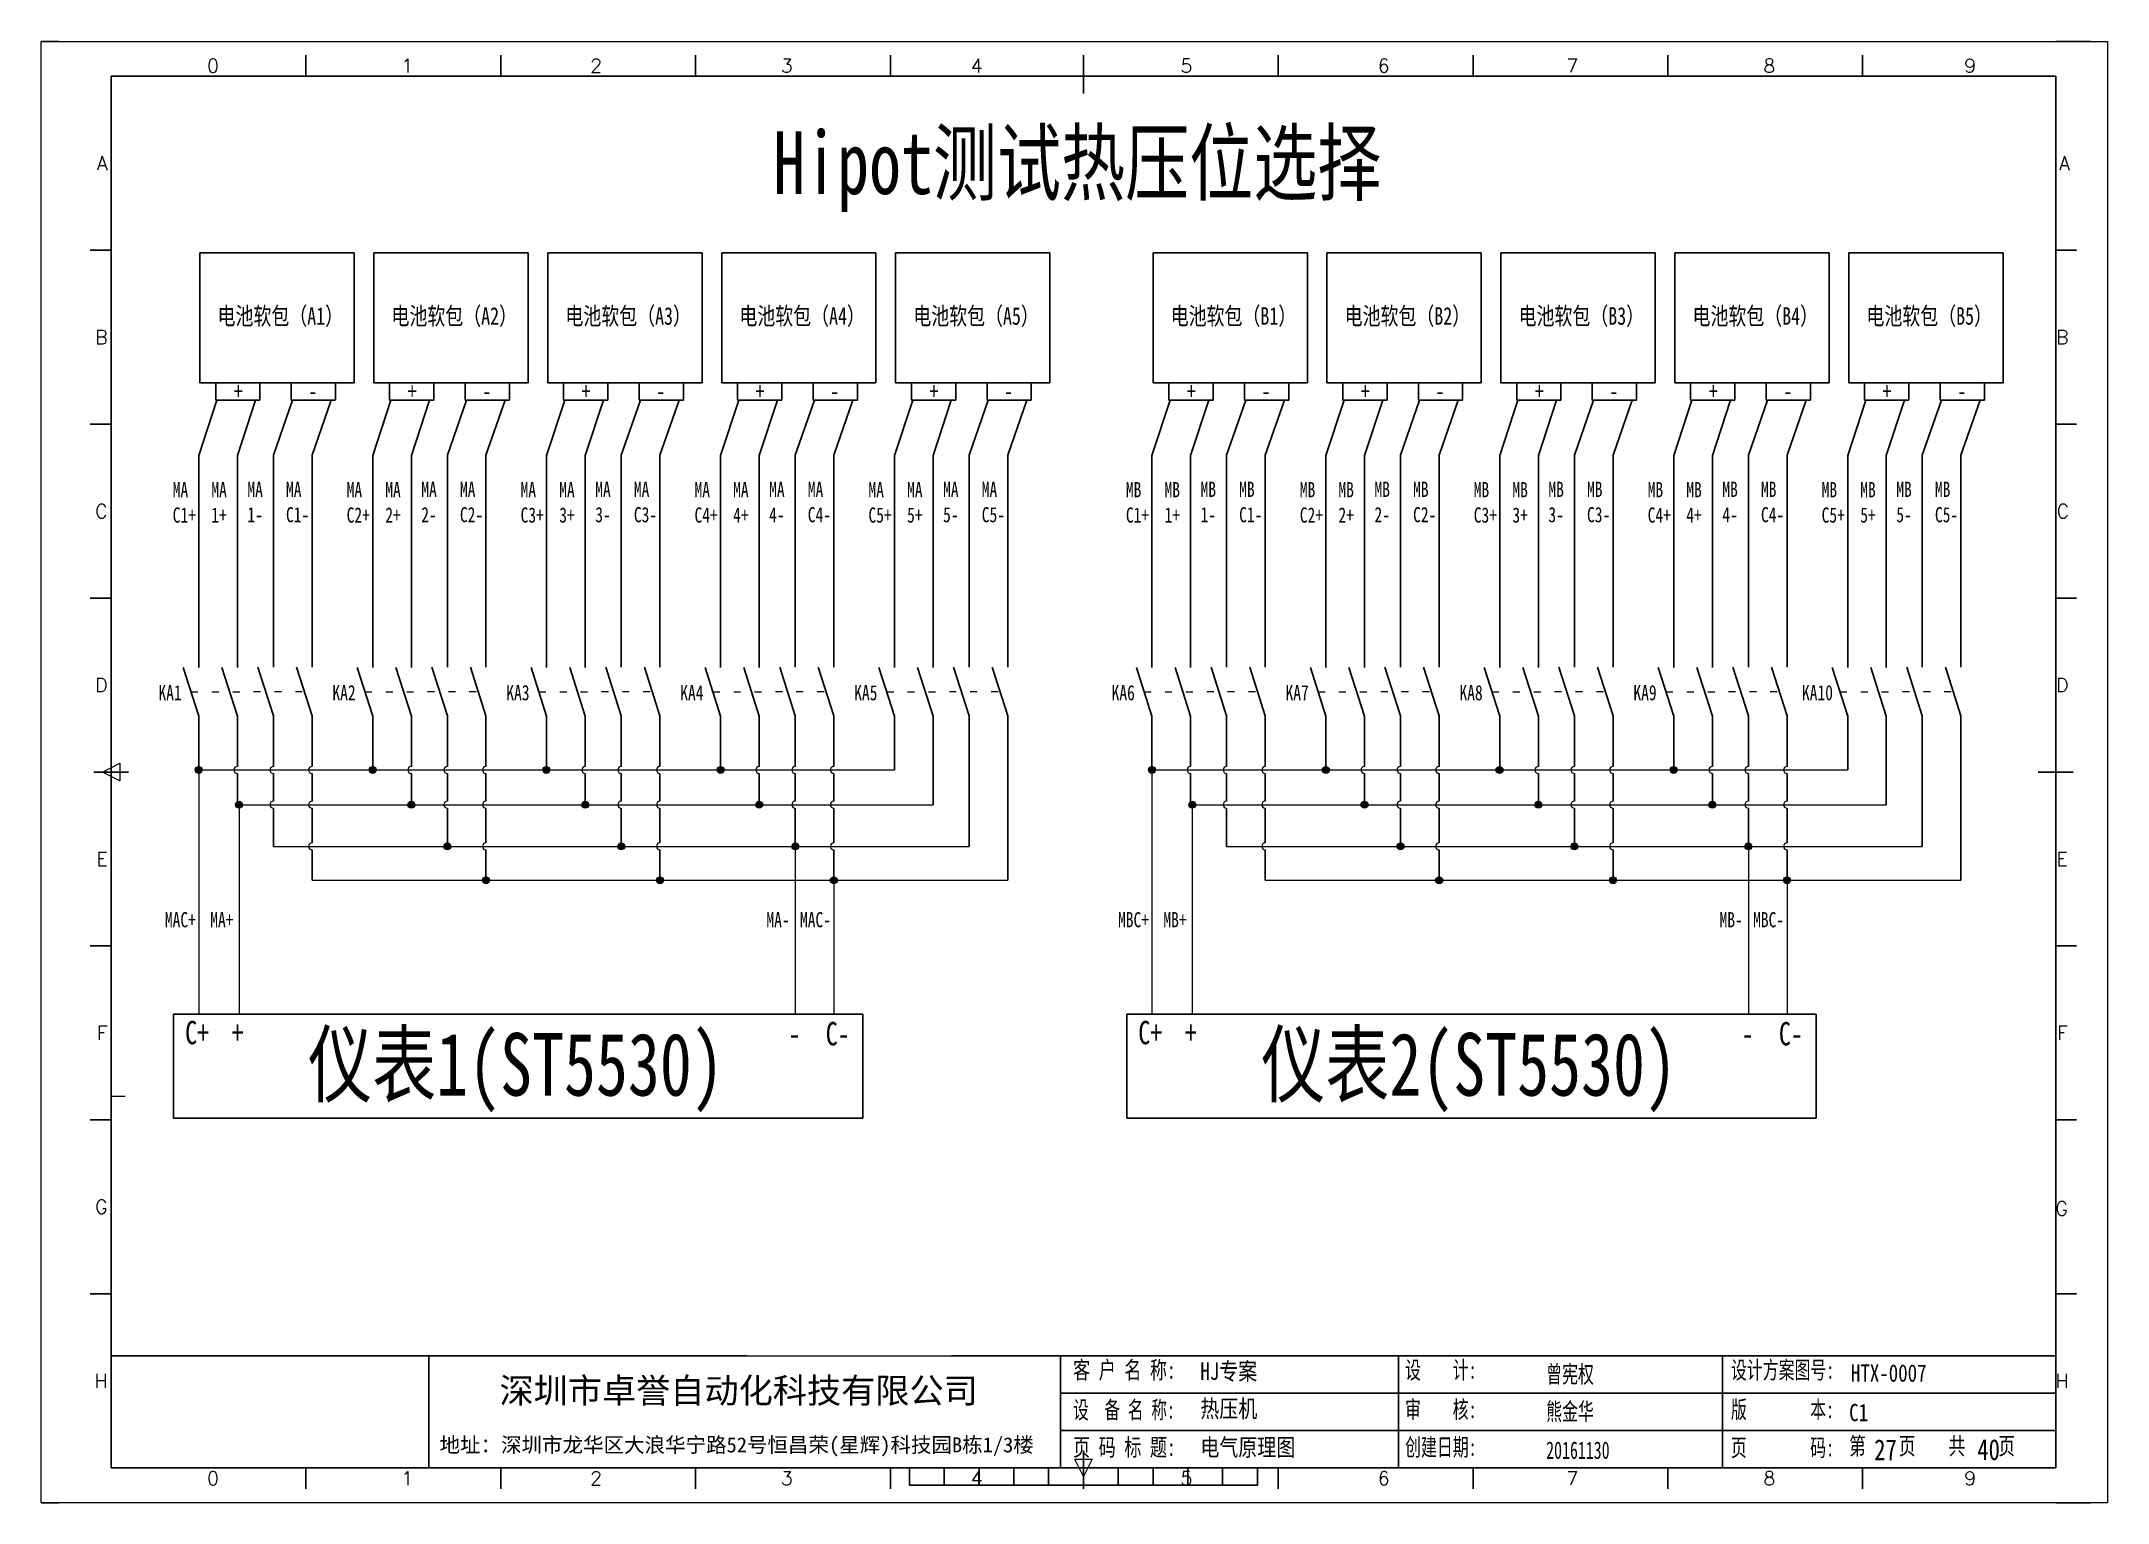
# Model space of a CAD drawing. Extents: x 35123 to 43919, y -4314 to -326.
# Drawn here: x 37957.4 to 38254.4, y -3613.9 to -3403.9 of the extents above; entities that cross this region are included whole.
import ezdxf
from ezdxf.enums import TextEntityAlignment as Align

# ---------------------------------------------------------------- set-up
doc = ezdxf.new("R2010")
doc.units = 0
doc.header["$MEASUREMENT"] = 0
doc.linetypes.add('2', pattern=[15, 1, -2, 1, -2, 1, -2, 1, -2, 1, -2])
doc.layers.add('AE_BOR', color=1, linetype='Continuous')
doc.layers.add('细实线层', color=7, linetype='Continuous')
doc.styles.add('Standard0.67', font='', dxfattribs={"width": 0.67})
doc.styles.add('Standard_0.8', font='SimSun.ttf', dxfattribs={"width": 0.8})
doc.styles.add('WD', font='romans.shx', dxfattribs={"bigfont": 'gbcbig.shx'})
doc.styles.add('宋', font='SimSun.ttf', dxfattribs={"width": 0.7})
doc.styles.add('宋体', font='SimSun.ttf', dxfattribs={"width": 0.75})
doc.styles.get('Standard0.67').set_extended_font_data('FangSong_GB2312')

msp = doc.modelspace()

# ---------------------------------------------------------------- texts
at = {"style": '宋体', "width": 0.75}
for s, p in [('Hipot测试热压位选择', (38106.337, -3425.813)), ('仪表1(ST5530)', (38025.646, -3555.378)), ('仪表2(ST5530)', (38162.646, -3555.378))]:
    msp.add_text(s, height=9, dxfattribs=at).set_placement(p, align=Align.CENTER)
for s, height, p in [('电池软包（A1）', 2.52, (37982.763, -3444.595)), ('电池软包（A2）', 2.52, (38007.763, -3444.595)), ('电池软包（A3）', 2.52, (38032.763, -3444.595)), ('电池软包（A4）', 2.52, (38057.763, -3444.595)), ('电池软包（A5）', 2.52, (38082.763, -3444.595)), ('电池软包（B1）', 2.52, (38119.763, -3444.595)), ('电池软包（B2）', 2.52, (38144.763, -3444.595)), ('电池软包（B3）', 2.52, (38169.763, -3444.595)), ('电池软包（B4）', 2.52, (38194.763, -3444.595)), ('电池软包（B5）', 2.52, (38219.763, -3444.595)), ('+', 2.52, (37985.091, -3455.401)), ('+', 2.52, (38010.091, -3455.401)), ('+', 2.52, (38035.091, -3455.401)), ('+', 2.52, (38060.091, -3455.401)), ('+', 2.52, (38085.091, -3455.401)), ('+', 2.52, (38122.091, -3455.401)), ('+', 2.52, (38147.091, -3455.401)), ('+', 2.52, (38172.091, -3455.401)), ('+', 2.52, (38197.091, -3455.401)), ('+', 2.52, (38222.091, -3455.401)), ('-', 2.52, (37995.817, -3455.401)), ('-', 2.52, (38020.817, -3455.401)), ('-', 2.52, (38045.817, -3455.401)), ('-', 2.52, (38070.817, -3455.401)), ('-', 2.52, (38095.817, -3455.401)), ('-', 2.52, (38132.817, -3455.401)), ('-', 2.52, (38157.817, -3455.401)), ('-', 2.52, (38182.817, -3455.401)), ('-', 2.52, (38207.817, -3455.401)), ('-', 2.52, (38232.817, -3455.401)), ('KA1', 2.184, (37974.263, -3498.565)), ('KA2', 2.184, (37999.263, -3498.565)), ('KA3', 2.184, (38024.263, -3498.565)), ('KA4', 2.184, (38049.263, -3498.565)), ('KA5', 2.184, (38074.263, -3498.565)), ('KA6', 2.184, (38111.263, -3498.565)), ('KA7', 2.184, (38136.263, -3498.565)), ('KA8', 2.184, (38161.263, -3498.565)), ('KA9', 2.184, (38186.263, -3498.565)), ('KA10', 2.184, (38210.492, -3498.565)), ('C+', 3.36, (37978.107, -3547.994)), ('+', 3.36, (37984.78, -3547.994)), ('C-', 3.36, (38070.18, -3548.154)), ('C+', 3.36, (38115.107, -3547.994)), ('+', 3.36, (38121.78, -3547.994)), ('C-', 3.36, (38207.18, -3548.154)), ('-', 3.36, (38064.834, -3548.154)), ('-', 3.36, (38201.834, -3548.154))]:
    msp.add_text(s, height=height, dxfattribs=at).set_placement(p)
at = {"char_height": 2.184, "attachment_point": 1, "style": '宋体'}
for s, insert, width in [('MA\\PC1+', (37976.316, -3467.208), 4.28061), ('MA\\P1+', (37981.869, -3467.208), 4.28061), ('MA\\P1-', (37987.046, -3467.158), 4.28061), ('MA\\PC1-', (37992.599, -3467.158), 4.28061), ('MA\\PC2+', (38001.316, -3467.208), 4.28061), ('MA\\P2+', (38006.869, -3467.208), 4.28061), ('MA\\P2-', (38012.046, -3467.158), 4.28061), ('MA\\PC2-', (38017.599, -3467.158), 4.28061), ('MA\\PC3+', (38026.316, -3467.208), 4.28061), ('MA\\P3+', (38031.869, -3467.208), 4.28061), ('MA\\P3-', (38037.046, -3467.158), 4.28061), ('MA\\PC3-', (38042.599, -3467.158), 4.28061), ('MA\\PC4+', (38051.316, -3467.208), 4.28061), ('MA\\P4+', (38056.869, -3467.208), 4.28061), ('MA\\P4-', (38062.046, -3467.158), 4.28061), ('MA\\PC4-', (38067.599, -3467.158), 4.28061), ('MA\\PC5+', (38076.316, -3467.208), 4.28061), ('MA\\P5+', (38081.869, -3467.208), 4.28061), ('MA\\P5-', (38087.046, -3467.158), 4.28061), ('MA\\PC5-', (38092.599, -3467.158), 4.28061), ('MB\\PC1+', (38113.316, -3467.208), 4.28061), ('MB\\P1+', (38118.869, -3467.208), 4.28061), ('MB\\P1-', (38124.046, -3467.158), 4.28061), ('MB\\PC1-', (38129.599, -3467.158), 4.28061), ('MB\\PC2+', (38138.316, -3467.208), 4.28061), ('MB\\P2+', (38143.869, -3467.208), 4.28061), ('MB\\P2-', (38149.046, -3467.158), 4.28061), ('MB\\PC2-', (38154.599, -3467.158), 4.28061), ('MB\\PC3+', (38163.316, -3467.208), 4.28061), ('MB\\P3+', (38168.869, -3467.208), 4.28061), ('MB\\P3-', (38174.046, -3467.158), 4.28061), ('MB\\PC3-', (38179.599, -3467.158), 4.28061), ('MB\\PC4+', (38188.316, -3467.208), 4.28061), ('MB\\P4+', (38193.869, -3467.208), 4.28061), ('MB\\P4-', (38199.046, -3467.158), 4.28061), ('MB\\PC4-', (38204.599, -3467.158), 4.28061), ('MB\\PC5+', (38213.316, -3467.208), 4.28061), ('MB\\P5+', (38218.869, -3467.208), 4.28061), ('MB\\P5-', (38224.046, -3467.158), 4.28061), ('MB\\PC5-', (38229.599, -3467.158), 4.28061), ('MAC+', (37975.189, -3529.003), 3.42449), ('MA+', (37981.709, -3529.003), 3.42449), ('MA-', (38061.646, -3529.003), 3.42449), ('MAC-', (38066.472, -3529.003), 3.42449), ('MBC+', (38112.189, -3529.003), 3.42449), ('MB+', (38118.709, -3529.003), 3.42449), ('MB-', (38198.646, -3529.003), 3.42449), ('MBC-', (38203.472, -3529.003), 3.42449)]:
    msp.add_mtext(s, dxfattribs=dict(at, insert=insert, width=width))
at = {"ltscale": 2, "attachment_point": 1}
for s, insert, char_height, width, style in [('{\\fSimSun|b0|i0|c134|p2;\\W0.72;客 户 名 称:}', (38105.735, -3593.553), 2.5, 16.24768, 'Standard0.67'), ('HJ专案', (38124.022, -3593.727), 2.5, 33.90777, 'Standard_0.8'), ('{\\fSimSun|b0|i0|c134|p2;设    计:}', (38153.449, -3593.553), 2.5, 12.03121, 'Standard0.67'), ('{\\fSimSun|b0|i0|c134|p2;设计方案图号:}', (38200.282, -3593.553), 2.5, 15.1644, 'Standard0.67'), ('{\\fSimSun|b0|i0|c134|p2;曾宪权}', (38173.726, -3594.155), 2.5, 12.03121, 'Standard0.67'), ('{\\f@SimSun|b0|i0|c134|p2;HTX-0007}', (38217.521, -3593.994), 2.5, 33.90777, 'Standard_0.8'), ('{\\fSimSun|b0|i0|c134|p2;\\W0.66;设  备 名 称:}', (38105.735, -3599.282), 2.5, 15.12342, 'Standard0.67'), ('{\\fSimSun|b0|i0|c134|p2;热压机}', (38124.022, -3599.115), 2.5, 33.90777, 'Standard_0.8'), ('{\\fSimSun|b0|i0|c134|p2;审    核:}', (38153.449, -3599.227), 2.5, 12.03121, 'Standard0.67'), ('{\\fSimSun|b0|i0|c134|p2;熊金华}', (38173.726, -3599.517), 2.5, 12.03121, 'Standard0.67'), ('{\\fSimSun|b0|i0|c134|p2;版        本:}', (38200.282, -3599.227), 2.5, 16.84978, 'Standard0.67'), ('C1', (38217.281, -3599.667), 2.5, 5.97175, 'Standard_0.8'), ('{\\fSimSun|b0|i0|c134|p2;\\W0.72;页 码 标 题:}', (38105.735, -3604.65), 2.5, 15.12342, 'Standard0.67'), ('{\\fSimSun|b0|i0|c134|p2;电气原理图}', (38124.022, -3604.663), 2.5, 33.90777, 'Standard_0.8'), ('{\\fSimSun|b0|i0|c134|p2;创建日期:}', (38153.449, -3604.634), 2.5, 12.03121, 'Standard0.67'), ('{\\fSimSun|b0|i0|c134|p2;20161130}', (38173.726, -3605.075), 2.5, 12.03121, 'Standard0.67'), ('{\\fSimSun|b0|i0|c134|p2;页        码:}', (38200.282, -3604.713), 2.5, 15.72579, 'Standard0.67'), ('第    页    共    页', (38217.279, -3604.468), 2.5, 33.90777, '宋'), ('27', (38220.869, -3604.773), 3, 3.76639, 'Standard_0.8'), ('40', (38235.685, -3604.748), 3, 3.76639, 'Standard_0.8')]:
    msp.add_mtext(s, dxfattribs=dict(at, insert=insert, char_height=char_height, width=width, style=style))
at = {"attachment_point": 7}
for s, insert, char_height, width in [('{\\fSimSun|b0|i0|c134|p2;深圳市卓誉自动化科技有限公司}', (38023.287, -3599.958), 3.6, 80.67766), ('{\\fSimSun|b0|i0|c134|p2;地址：深圳市龙华区大浪华宁路52号恒昌荣(星辉)科技园B栋1/3楼}', (38014.675, -3607.218), 2.16, 89.25675)]:
    msp.add_mtext(s, dxfattribs=dict(at, insert=insert, char_height=char_height, width=width))

# ---------------------------------------------------------------- blocks, each defined once
blk = doc.blocks.new('gb_a2_a')
for p, q in [((584, 410), (25, 410)), ((25, 410), (25, 10)), ((584, 10), (584, 410)), ((25, 10), (584, 10))]:
    blk.add_line(p, q)
at = {"lineweight": 9, "ltscale": 0.1}
blk.add_line((25, 116.86), (29, 116.86), dxfattribs=at)
at = {"layer": 'AE_BOR', "lineweight": 30}
for p, q in [((10, 420), (4.93, 420)), ((594, 420), (584, 420)), ((4.93, 0), (10, 0)), ((594, 0), (584, 0))]:
    blk.add_line(p, q, dxfattribs=at)
at = {"layer": 'AE_BOR', "color": 1, "lineweight": 15}
for p, q in [((4.93, 420), (598.93, 420)), ((4.93, 0), (4.93, 420)), ((598.93, 420), (598.93, 0)), ((22.5, 210), (27.5, 212.5)), ((27.5, 207.5), (22.5, 210)), ((27.5, 212.5), (27.5, 207.5)), ((304.5, 7.5), (302, 12.5)), ((302, 12.5), (307, 12.5)), ((307, 12.5), (304.5, 7.5)), ((598.93, 0), (4.93, 0))]:
    blk.add_line(p, q, dxfattribs=at)
at = {"layer": 'AE_BOR'}
for p, q in [((81, 410), (81, 416)), ((137, 410), (137, 416)), ((193, 410), (193, 416)), ((249, 410), (249, 416)), ((304.5, 410), (304.5, 416)), ((360.5, 410), (360.5, 416)), ((416.5, 410), (416.5, 416)), ((472.5, 410), (472.5, 416)), ((528.5, 410), (528.5, 416)), ((25, 360), (19, 360)), ((584, 360), (590, 360)), ((25, 310), (19, 310)), ((584, 310), (590, 310)), ((25, 260), (19, 260)), ((584, 260), (590, 260)), ((25, 160), (19, 160)), ((584, 160), (590, 160)), ((25, 110), (19, 110)), ((584, 110), (590, 110)), ((25, 60), (19, 60)), ((584, 60), (590, 60)), ((81, 10), (81, 4)), ((137, 10), (137, 4)), ((193, 10), (193, 4)), ((249, 10), (249, 4)), ((304.5, 10), (304.5, 4)), ((360.5, 10), (360.5, 4)), ((416.5, 10), (416.5, 4)), ((472.5, 10), (472.5, 4)), ((528.5, 10), (528.5, 4))]:
    blk.add_line(p, q, dxfattribs=at)
at = {"layer": 'AE_BOR', "color": 2, "lineweight": 30}
for p, q in [((304.5, 405), (304.5, 415)), ((20, 210), (30, 210)), ((579, 210), (589, 210)), ((304.5, 10), (304.5, 15)), ((304.5, 15), (304.5, 5)), ((254.5, 5), (254.5, 10)), ((264.5, 5), (264.5, 10)), ((274.5, 5), (274.5, 10)), ((284.5, 5), (284.5, 10)), ((294.5, 5), (294.5, 10)), ((304.5, 10), (304.5, 5)), ((314.5, 5), (314.5, 10)), ((324.5, 5), (324.5, 10)), ((334.5, 5), (334.5, 10)), ((344.5, 5), (344.5, 10)), ((354.5, 5), (354.5, 10)), ((254.5, 5), (354.5, 5))]:
    blk.add_line(p, q, dxfattribs=at)
at = {"layer": 'AE_BOR', "style": 'WD'}
for s, p in [('0', (54.27, 411)), ('1', (110.12, 411)), ('2', (164.42, 411)), ('3', (219.22, 411)), ('4', (273.82, 411)), ('5', (334.12, 411)), ('6', (390.81, 411)), ('7', (445.01, 411)), ('8', (501.67, 411)), ('9', (559.4, 411)), ('0', (54.27, 5)), ('1', (110.12, 5)), ('2', (164.42, 5)), ('3', (219.22, 5)), ('4', (273.82, 5)), ('5', (334.12, 5)), ('6', (390.81, 5)), ('7', (445.01, 5)), ('8', (501.67, 5)), ('9', (559.4, 5))]:
    blk.add_text(s, height=4, dxfattribs=at).set_placement(p, align=Align.CENTER)
for s, p in [('A', (24, 385)), ('A', (588.05, 385)), ('B', (24, 335)), ('B', (587.67, 335)), ('C', (24, 285)), ('C', (587.86, 285)), ('D', (24, 235)), ('D', (587.67, 235)), ('E', (24, 185)), ('E', (587.48, 185)), ('F', (24, 135)), ('F', (587.48, 135)), ('F', (587.48, 135)), ('G', (24, 85)), ('G', (587.48, 84.56)), ('H', (24, 35)), ('H', (587.67, 35))]:
    blk.add_text(s, height=4, dxfattribs=at).set_placement(p, align=Align.MIDDLE_RIGHT)

# ---------------------------------------------------------------- hatches: boundary and pattern name
at = {"lineweight": 0}
h = msp.add_hatch(color=256, dxfattribs=at)
edge = h.paths.add_edge_path()
edge.add_arc((37980.062, -3508.569), 0.5, 0, 360)
h = msp.add_hatch(color=256, dxfattribs=at)
edge = h.paths.add_edge_path()
edge.add_arc((38005.062, -3508.569), 0.5, 0, 360)
h = msp.add_hatch(color=256, dxfattribs=at)
edge = h.paths.add_edge_path()
edge.add_arc((38030.021, -3508.569), 0.5, 0, 360)
h = msp.add_hatch(color=256, dxfattribs=at)
edge = h.paths.add_edge_path()
edge.add_arc((38055.062, -3508.569), 0.5, 0, 360)
h = msp.add_hatch(color=256, dxfattribs=at)
edge = h.paths.add_edge_path()
edge.add_arc((38117.062, -3508.569), 0.5, 0, 360)
h = msp.add_hatch(color=256, dxfattribs=at)
edge = h.paths.add_edge_path()
edge.add_arc((38142.062, -3508.569), 0.5, 0, 360)
h = msp.add_hatch(color=256, dxfattribs=at)
edge = h.paths.add_edge_path()
edge.add_arc((38167.021, -3508.569), 0.5, 0, 360)
h = msp.add_hatch(color=256, dxfattribs=at)
edge = h.paths.add_edge_path()
edge.add_arc((38192.062, -3508.569), 0.5, 0, 360)
h = msp.add_hatch(color=256, dxfattribs=at)
edge = h.paths.add_edge_path()
edge.add_arc((37985.855, -3513.569), 0.5, 0, 360)
h = msp.add_hatch(color=256, dxfattribs=at)
edge = h.paths.add_edge_path()
edge.add_arc((38010.615, -3513.569), 0.5, 0, 360)
h = msp.add_hatch(color=256, dxfattribs=at)
edge = h.paths.add_edge_path()
edge.add_arc((38035.615, -3513.569), 0.5, 0, 360)
h = msp.add_hatch(color=256, dxfattribs=at)
edge = h.paths.add_edge_path()
edge.add_arc((38060.615, -3513.569), 0.5, 0, 360)
h = msp.add_hatch(color=256, dxfattribs=at)
edge = h.paths.add_edge_path()
edge.add_arc((38122.855, -3513.569), 0.5, 0, 360)
h = msp.add_hatch(color=256, dxfattribs=at)
edge = h.paths.add_edge_path()
edge.add_arc((38147.615, -3513.569), 0.5, 0, 360)
h = msp.add_hatch(color=256, dxfattribs=at)
edge = h.paths.add_edge_path()
edge.add_arc((38172.615, -3513.569), 0.5, 0, 360)
h = msp.add_hatch(color=256, dxfattribs=at)
edge = h.paths.add_edge_path()
edge.add_arc((38197.615, -3513.569), 0.5, 0, 360)
h = msp.add_hatch(color=256, dxfattribs=at)
edge = h.paths.add_edge_path()
edge.add_arc((38015.792, -3519.569), 0.5, 0, 360)
h = msp.add_hatch(color=256, dxfattribs=at)
edge = h.paths.add_edge_path()
edge.add_arc((38040.792, -3519.569), 0.5, 0, 360)
h = msp.add_hatch(color=256, dxfattribs=at)
edge = h.paths.add_edge_path()
edge.add_arc((38065.792, -3519.569), 0.5, 0, 360)
h = msp.add_hatch(color=256, dxfattribs=at)
edge = h.paths.add_edge_path()
edge.add_arc((38065.792, -3519.569), 0.5, 0, 360)
h = msp.add_hatch(color=256, dxfattribs=at)
edge = h.paths.add_edge_path()
edge.add_arc((38152.792, -3519.569), 0.5, 0, 360)
h = msp.add_hatch(color=256, dxfattribs=at)
edge = h.paths.add_edge_path()
edge.add_arc((38177.792, -3519.569), 0.5, 0, 360)
h = msp.add_hatch(color=256, dxfattribs=at)
edge = h.paths.add_edge_path()
edge.add_arc((38202.792, -3519.569), 0.5, 0, 360)
h = msp.add_hatch(color=256, dxfattribs=at)
edge = h.paths.add_edge_path()
edge.add_arc((38202.792, -3519.569), 0.5, 0, 360)
h = msp.add_hatch(color=256, dxfattribs=at)
edge = h.paths.add_edge_path()
edge.add_arc((38021.345, -3524.422), 0.5, 0, 360)
h = msp.add_hatch(color=256, dxfattribs=at)
edge = h.paths.add_edge_path()
edge.add_arc((38046.345, -3524.422), 0.5, 0, 360)
h = msp.add_hatch(color=256, dxfattribs=at)
edge = h.paths.add_edge_path()
edge.add_arc((38071.345, -3524.422), 0.5, 0, 360)
h = msp.add_hatch(color=256, dxfattribs=at)
edge = h.paths.add_edge_path()
edge.add_arc((38071.345, -3524.422), 0.5, 0, 360)
h = msp.add_hatch(color=256, dxfattribs=at)
edge = h.paths.add_edge_path()
edge.add_arc((38158.345, -3524.422), 0.5, 0, 360)
h = msp.add_hatch(color=256, dxfattribs=at)
edge = h.paths.add_edge_path()
edge.add_arc((38183.345, -3524.422), 0.5, 0, 360)
h = msp.add_hatch(color=256, dxfattribs=at)
edge = h.paths.add_edge_path()
edge.add_arc((38208.345, -3524.422), 0.5, 0, 360)
h = msp.add_hatch(color=256, dxfattribs=at)
edge = h.paths.add_edge_path()
edge.add_arc((38208.345, -3524.422), 0.5, 0, 360)

# ---------------------------------------------------------------- linework, layer by layer
for p, q in [((37980.222, -3434.252), (38002.401, -3434.252)), ((37980.222, -3452.936), (37980.222, -3434.252)), ((38002.401, -3434.252), (38002.401, -3452.936)), ((38005.222, -3434.252), (38027.401, -3434.252)), ((38005.222, -3452.936), (38005.222, -3434.252)), ((38027.401, -3434.252), (38027.401, -3452.936)), ((38030.222, -3434.252), (38052.401, -3434.252)), ((38030.222, -3452.936), (38030.222, -3434.252)), ((38052.401, -3434.252), (38052.401, -3452.936)), ((38055.222, -3434.252), (38077.401, -3434.252)), ((38055.222, -3452.936), (38055.222, -3434.252)), ((38077.401, -3434.252), (38077.401, -3452.936)), ((38080.222, -3434.252), (38102.401, -3434.252)), ((38080.222, -3452.936), (38080.222, -3434.252)), ((38102.401, -3434.252), (38102.401, -3452.936)), ((38117.222, -3434.252), (38139.401, -3434.252)), ((38117.222, -3452.936), (38117.222, -3434.252)), ((38139.401, -3434.252), (38139.401, -3452.936)), ((38142.222, -3434.252), (38164.401, -3434.252)), ((38142.222, -3452.936), (38142.222, -3434.252)), ((38164.401, -3434.252), (38164.401, -3452.936)), ((38167.222, -3434.252), (38189.401, -3434.252)), ((38167.222, -3452.936), (38167.222, -3434.252)), ((38189.401, -3434.252), (38189.401, -3452.936)), ((38192.222, -3434.252), (38214.401, -3434.252)), ((38192.222, -3452.936), (38192.222, -3434.252)), ((38214.401, -3434.252), (38214.401, -3452.936)), ((38217.222, -3434.252), (38239.401, -3434.252)), ((38217.222, -3452.936), (38217.222, -3434.252)), ((38239.401, -3434.252), (38239.401, -3452.936)), ((38002.401, -3452.936), (37980.222, -3452.936)), ((37982.494, -3455.412), (37982.494, -3452.936)), ((37988.853, -3452.936), (37988.853, -3455.412)), ((37993.362, -3455.412), (37993.362, -3452.936)), ((37999.722, -3452.936), (37999.722, -3455.412)), ((38027.401, -3452.936), (38005.222, -3452.936)), ((38007.494, -3455.412), (38007.494, -3452.936)), ((38013.853, -3452.936), (38013.853, -3455.412)), ((38018.362, -3455.412), (38018.362, -3452.936)), ((38024.722, -3452.936), (38024.722, -3455.412)), ((38052.401, -3452.936), (38030.222, -3452.936)), ((38032.494, -3455.412), (38032.494, -3452.936)), ((38038.853, -3452.936), (38038.853, -3455.412)), ((38043.362, -3455.412), (38043.362, -3452.936)), ((38049.722, -3452.936), (38049.722, -3455.412)), ((38077.401, -3452.936), (38055.222, -3452.936)), ((38057.494, -3455.412), (38057.494, -3452.936)), ((38063.853, -3452.936), (38063.853, -3455.412)), ((38068.362, -3455.412), (38068.362, -3452.936)), ((38074.722, -3452.936), (38074.722, -3455.412)), ((38102.401, -3452.936), (38080.222, -3452.936)), ((38082.494, -3455.412), (38082.494, -3452.936)), ((38088.853, -3452.936), (38088.853, -3455.412)), ((38093.362, -3455.412), (38093.362, -3452.936)), ((38099.722, -3452.936), (38099.722, -3455.412)), ((38139.401, -3452.936), (38117.222, -3452.936)), ((38119.494, -3455.412), (38119.494, -3452.936)), ((38125.853, -3452.936), (38125.853, -3455.412)), ((38130.362, -3455.412), (38130.362, -3452.936)), ((38136.722, -3452.936), (38136.722, -3455.412)), ((38164.401, -3452.936), (38142.222, -3452.936)), ((38144.494, -3455.412), (38144.494, -3452.936)), ((38150.853, -3452.936), (38150.853, -3455.412)), ((38155.362, -3455.412), (38155.362, -3452.936)), ((38161.722, -3452.936), (38161.722, -3455.412)), ((38189.401, -3452.936), (38167.222, -3452.936)), ((38169.494, -3455.412), (38169.494, -3452.936)), ((38175.853, -3452.936), (38175.853, -3455.412)), ((38180.362, -3455.412), (38180.362, -3452.936)), ((38186.722, -3452.936), (38186.722, -3455.412)), ((38214.401, -3452.936), (38192.222, -3452.936)), ((38194.494, -3455.412), (38194.494, -3452.936)), ((38200.853, -3452.936), (38200.853, -3455.412)), ((38205.362, -3455.412), (38205.362, -3452.936)), ((38211.722, -3452.936), (38211.722, -3455.412)), ((38239.401, -3452.936), (38217.222, -3452.936)), ((38219.494, -3455.412), (38219.494, -3452.936)), ((38225.853, -3452.936), (38225.853, -3455.412)), ((38230.362, -3455.412), (38230.362, -3452.936)), ((38236.722, -3452.936), (38236.722, -3455.412)), ((37982.674, -3455.412), (37980.062, -3463.369)), ((37988.853, -3455.412), (37982.494, -3455.412)), ((37988.227, -3455.412), (37985.615, -3463.369)), ((37993.542, -3455.412), (37990.792, -3463.318)), ((37999.722, -3455.412), (37993.362, -3455.412)), ((37999.095, -3455.412), (37996.345, -3463.318)), ((38007.674, -3455.412), (38005.062, -3463.369)), ((38013.853, -3455.412), (38007.494, -3455.412)), ((38013.227, -3455.412), (38010.615, -3463.369)), ((38018.542, -3455.412), (38015.792, -3463.318)), ((38024.722, -3455.412), (38018.362, -3455.412)), ((38024.095, -3455.412), (38021.345, -3463.318)), ((38032.674, -3455.412), (38030.062, -3463.369)), ((38038.853, -3455.412), (38032.494, -3455.412)), ((38038.227, -3455.412), (38035.615, -3463.369)), ((38043.542, -3455.412), (38040.792, -3463.318)), ((38049.722, -3455.412), (38043.362, -3455.412)), ((38049.095, -3455.412), (38046.345, -3463.318)), ((38057.674, -3455.412), (38055.062, -3463.369)), ((38063.853, -3455.412), (38057.494, -3455.412)), ((38063.227, -3455.412), (38060.615, -3463.369)), ((38068.542, -3455.412), (38065.792, -3463.318)), ((38074.722, -3455.412), (38068.362, -3455.412)), ((38074.095, -3455.412), (38071.345, -3463.318)), ((38082.674, -3455.412), (38080.062, -3463.369)), ((38088.853, -3455.412), (38082.494, -3455.412)), ((38088.227, -3455.412), (38085.615, -3463.369)), ((38093.542, -3455.412), (38090.792, -3463.318)), ((38099.722, -3455.412), (38093.362, -3455.412)), ((38099.095, -3455.412), (38096.345, -3463.318)), ((38119.674, -3455.412), (38117.062, -3463.369)), ((38125.853, -3455.412), (38119.494, -3455.412)), ((38125.227, -3455.412), (38122.615, -3463.369)), ((38130.542, -3455.412), (38127.792, -3463.318)), ((38136.722, -3455.412), (38130.362, -3455.412)), ((38136.095, -3455.412), (38133.345, -3463.318)), ((38144.674, -3455.412), (38142.062, -3463.369)), ((38150.853, -3455.412), (38144.494, -3455.412)), ((38150.227, -3455.412), (38147.615, -3463.369)), ((38155.542, -3455.412), (38152.792, -3463.318)), ((38161.722, -3455.412), (38155.362, -3455.412)), ((38161.095, -3455.412), (38158.345, -3463.318)), ((38169.674, -3455.412), (38167.062, -3463.369)), ((38175.853, -3455.412), (38169.494, -3455.412)), ((38175.227, -3455.412), (38172.615, -3463.369)), ((38180.542, -3455.412), (38177.792, -3463.318)), ((38186.722, -3455.412), (38180.362, -3455.412)), ((38186.095, -3455.412), (38183.345, -3463.318)), ((38194.674, -3455.412), (38192.062, -3463.369)), ((38200.853, -3455.412), (38194.494, -3455.412)), ((38200.227, -3455.412), (38197.615, -3463.369)), ((38205.542, -3455.412), (38202.792, -3463.318)), ((38211.722, -3455.412), (38205.362, -3455.412)), ((38211.095, -3455.412), (38208.345, -3463.318)), ((38219.674, -3455.412), (38217.062, -3463.369)), ((38225.853, -3455.412), (38219.494, -3455.412)), ((38225.227, -3455.412), (38222.615, -3463.369)), ((38230.542, -3455.412), (38227.792, -3463.318)), ((38236.722, -3455.412), (38230.362, -3455.412)), ((38236.095, -3455.412), (38233.345, -3463.318)), ((37980.062, -3463.369), (37980.062, -3493.859)), ((37985.615, -3463.369), (37985.615, -3493.859)), ((37990.792, -3463.318), (37990.792, -3493.808)), ((37996.345, -3463.318), (37996.345, -3493.808)), ((38005.062, -3463.369), (38005.062, -3493.859)), ((38010.615, -3463.369), (38010.615, -3493.859)), ((38015.792, -3463.318), (38015.792, -3493.808)), ((38021.345, -3463.318), (38021.345, -3493.808)), ((38030.062, -3463.369), (38030.062, -3493.859)), ((38035.615, -3463.369), (38035.615, -3493.859)), ((38040.792, -3463.318), (38040.792, -3493.808)), ((38046.345, -3463.318), (38046.345, -3493.808)), ((38055.062, -3463.369), (38055.062, -3493.859)), ((38060.615, -3463.369), (38060.615, -3493.859)), ((38065.792, -3463.318), (38065.792, -3493.808)), ((38071.345, -3463.318), (38071.345, -3493.808)), ((38080.062, -3463.369), (38080.062, -3493.859)), ((38085.615, -3463.369), (38085.615, -3493.859)), ((38090.792, -3463.318), (38090.792, -3493.808)), ((38096.345, -3463.318), (38096.345, -3493.808)), ((38117.062, -3463.369), (38117.062, -3493.859)), ((38122.615, -3463.369), (38122.615, -3493.859)), ((38127.792, -3463.318), (38127.792, -3493.808)), ((38133.345, -3463.318), (38133.345, -3493.808)), ((38142.062, -3463.369), (38142.062, -3493.859)), ((38147.615, -3463.369), (38147.615, -3493.859)), ((38152.792, -3463.318), (38152.792, -3493.808)), ((38158.345, -3463.318), (38158.345, -3493.808)), ((38167.062, -3463.369), (38167.062, -3493.859)), ((38172.615, -3463.369), (38172.615, -3493.859)), ((38177.792, -3463.318), (38177.792, -3493.808)), ((38183.345, -3463.318), (38183.345, -3493.808)), ((38192.062, -3463.369), (38192.062, -3493.859)), ((38197.615, -3463.369), (38197.615, -3493.859)), ((38202.792, -3463.318), (38202.792, -3493.808)), ((38208.345, -3463.318), (38208.345, -3493.808)), ((38217.062, -3463.369), (38217.062, -3493.859)), ((38222.615, -3463.369), (38222.615, -3493.859)), ((38227.792, -3463.318), (38227.792, -3493.808)), ((38233.345, -3463.318), (38233.345, -3493.808)), ((37990.792, -3478.787), (37990.792, -3493.808)), ((37996.345, -3478.787), (37996.345, -3493.808)), ((38015.792, -3478.787), (38015.792, -3493.808)), ((38021.345, -3478.787), (38021.345, -3493.808)), ((38040.792, -3478.787), (38040.792, -3493.808)), ((38046.345, -3478.787), (38046.345, -3493.808)), ((38065.792, -3478.787), (38065.792, -3493.808)), ((38071.345, -3478.787), (38071.345, -3493.808)), ((38090.792, -3478.787), (38090.792, -3493.808)), ((38096.345, -3478.787), (38096.345, -3493.808)), ((38127.792, -3478.787), (38127.792, -3493.808)), ((38133.345, -3478.787), (38133.345, -3493.808)), ((38152.792, -3478.787), (38152.792, -3493.808)), ((38158.345, -3478.787), (38158.345, -3493.808)), ((38177.792, -3478.787), (38177.792, -3493.808)), ((38183.345, -3478.787), (38183.345, -3493.808)), ((38202.792, -3478.787), (38202.792, -3493.808)), ((38208.345, -3478.787), (38208.345, -3493.808)), ((38227.792, -3478.787), (38227.792, -3493.808)), ((38233.345, -3478.787), (38233.345, -3493.808)), ((37980.062, -3500.841), (37977.83, -3493.859)), ((37985.615, -3500.841), (37983.383, -3493.859)), ((37990.792, -3500.79), (37988.56, -3493.808)), ((37996.345, -3500.79), (37994.113, -3493.808)), ((38005.062, -3500.841), (38002.83, -3493.859)), ((38010.615, -3500.841), (38008.383, -3493.859)), ((38015.792, -3500.79), (38013.56, -3493.808)), ((38021.345, -3500.79), (38019.113, -3493.808)), ((38030.062, -3500.841), (38027.83, -3493.859)), ((38035.615, -3500.841), (38033.383, -3493.859)), ((38040.792, -3500.79), (38038.56, -3493.808)), ((38046.345, -3500.79), (38044.113, -3493.808)), ((38055.062, -3500.841), (38052.83, -3493.859)), ((38060.615, -3500.841), (38058.383, -3493.859)), ((38065.792, -3500.79), (38063.56, -3493.808)), ((38071.345, -3500.79), (38069.113, -3493.808)), ((38080.062, -3500.841), (38077.83, -3493.859)), ((38085.615, -3500.841), (38083.383, -3493.859)), ((38090.792, -3500.79), (38088.56, -3493.808)), ((38096.345, -3500.79), (38094.113, -3493.808)), ((38117.062, -3500.841), (38114.83, -3493.859)), ((38122.615, -3500.841), (38120.383, -3493.859)), ((38127.792, -3500.79), (38125.56, -3493.808)), ((38133.345, -3500.79), (38131.113, -3493.808)), ((38142.062, -3500.841), (38139.83, -3493.859)), ((38147.615, -3500.841), (38145.383, -3493.859)), ((38152.792, -3500.79), (38150.56, -3493.808)), ((38158.345, -3500.79), (38156.113, -3493.808)), ((38167.062, -3500.841), (38164.83, -3493.859)), ((38172.615, -3500.841), (38170.383, -3493.859)), ((38177.792, -3500.79), (38175.56, -3493.808)), ((38183.345, -3500.79), (38181.113, -3493.808)), ((38192.062, -3500.841), (38189.83, -3493.859)), ((38197.615, -3500.841), (38195.383, -3493.859)), ((38202.792, -3500.79), (38200.56, -3493.808)), ((38208.345, -3500.79), (38206.113, -3493.808)), ((38217.062, -3500.841), (38214.83, -3493.859)), ((38222.615, -3500.841), (38220.383, -3493.859)), ((38227.792, -3500.79), (38225.56, -3493.808)), ((38233.345, -3500.79), (38231.113, -3493.808)), ((37980.062, -3500.841), (37980.062, -3508.569)), ((37985.615, -3500.841), (37985.615, -3508.069)), ((37990.792, -3500.79), (37990.792, -3508.069)), ((37996.345, -3500.79), (37996.345, -3508.069)), ((38005.062, -3500.841), (38005.062, -3508.569)), ((38010.615, -3500.841), (38010.615, -3508.069)), ((38015.792, -3500.79), (38015.792, -3508.069)), ((38021.345, -3500.79), (38021.345, -3508.069)), ((38030.062, -3500.841), (38030.062, -3508.569)), ((38035.615, -3500.841), (38035.615, -3508.069)), ((38040.792, -3500.79), (38040.792, -3508.069)), ((38046.345, -3500.79), (38046.345, -3508.069)), ((38055.062, -3500.841), (38055.062, -3508.569)), ((38060.615, -3500.841), (38060.615, -3508.069)), ((38065.792, -3500.79), (38065.792, -3508.069)), ((38071.345, -3500.79), (38071.345, -3508.069)), ((38080.062, -3500.841), (38080.062, -3508.569)), ((38085.615, -3500.841), (38085.615, -3513.569)), ((38090.792, -3500.79), (38090.792, -3519.569)), ((38096.345, -3500.79), (38096.345, -3524.422)), ((38117.062, -3500.841), (38117.062, -3508.569)), ((38122.615, -3500.841), (38122.615, -3508.069)), ((38127.792, -3500.79), (38127.792, -3508.069)), ((38133.345, -3500.79), (38133.345, -3508.069)), ((38142.062, -3500.841), (38142.062, -3508.569)), ((38147.615, -3500.841), (38147.615, -3508.069)), ((38152.792, -3500.79), (38152.792, -3508.069)), ((38158.345, -3500.79), (38158.345, -3508.069)), ((38167.062, -3500.841), (38167.062, -3508.569)), ((38172.615, -3500.841), (38172.615, -3508.069)), ((38177.792, -3500.79), (38177.792, -3508.069)), ((38183.345, -3500.79), (38183.345, -3508.069)), ((38192.062, -3500.841), (38192.062, -3508.569)), ((38197.615, -3500.841), (38197.615, -3508.069)), ((38202.792, -3500.79), (38202.792, -3508.069)), ((38208.345, -3500.79), (38208.345, -3508.069)), ((38217.062, -3500.841), (38217.062, -3508.569)), ((38222.615, -3500.841), (38222.615, -3513.569)), ((38227.792, -3500.79), (38227.792, -3519.569)), ((38233.345, -3500.79), (38233.345, -3524.422)), ((37985.615, -3509.069), (37985.615, -3513.569)), ((37990.792, -3509.069), (37990.792, -3513.069)), ((37996.345, -3509.069), (37996.345, -3513.069)), ((38010.615, -3509.069), (38010.615, -3513.569)), ((38015.792, -3509.069), (38015.792, -3513.069)), ((38021.345, -3509.069), (38021.345, -3513.069)), ((38035.615, -3509.069), (38035.615, -3513.569)), ((38040.792, -3509.069), (38040.792, -3513.069)), ((38046.345, -3509.069), (38046.345, -3513.069)), ((38060.615, -3509.069), (38060.615, -3513.569)), ((38065.792, -3509.069), (38065.792, -3513.069)), ((38071.345, -3509.069), (38071.345, -3513.069)), ((38122.615, -3509.069), (38122.615, -3513.569)), ((38127.792, -3509.069), (38127.792, -3513.069)), ((38133.345, -3509.069), (38133.345, -3513.069)), ((38147.615, -3509.069), (38147.615, -3513.569)), ((38152.792, -3509.069), (38152.792, -3513.069)), ((38158.345, -3509.069), (38158.345, -3513.069)), ((38172.615, -3509.069), (38172.615, -3513.569)), ((38177.792, -3509.069), (38177.792, -3513.069)), ((38183.345, -3509.069), (38183.345, -3513.069)), ((38197.615, -3509.069), (38197.615, -3513.569)), ((38202.792, -3509.069), (38202.792, -3513.069)), ((38208.345, -3509.069), (38208.345, -3513.069)), ((37990.792, -3514.069), (37990.792, -3519.569)), ((37996.345, -3514.069), (37996.345, -3519.069)), ((38015.792, -3514.069), (38015.792, -3519.569)), ((38021.345, -3514.069), (38021.345, -3519.069)), ((38040.792, -3514.069), (38040.792, -3519.569)), ((38046.345, -3514.069), (38046.345, -3519.069)), ((38065.792, -3514.069), (38065.792, -3519.569)), ((38071.345, -3514.069), (38071.345, -3519.069)), ((38127.792, -3514.069), (38127.792, -3519.569)), ((38133.345, -3514.069), (38133.345, -3519.069)), ((38152.792, -3514.069), (38152.792, -3519.569)), ((38158.345, -3514.069), (38158.345, -3519.069)), ((38177.792, -3514.069), (38177.792, -3519.569)), ((38183.345, -3514.069), (38183.345, -3519.069)), ((38202.792, -3514.069), (38202.792, -3519.569)), ((38208.345, -3514.069), (38208.345, -3519.069)), ((37996.345, -3520.069), (37996.345, -3524.422)), ((38021.345, -3520.069), (38021.345, -3524.422)), ((38046.345, -3520.069), (38046.345, -3524.422)), ((38071.345, -3520.069), (38071.345, -3524.422)), ((38133.345, -3520.069), (38133.345, -3524.422)), ((38158.345, -3520.069), (38158.345, -3524.422)), ((38183.345, -3520.069), (38183.345, -3524.422)), ((38208.345, -3520.069), (38208.345, -3524.422)), ((37976.437, -3543.693), (38075.523, -3543.693)), ((37976.437, -3558.595), (37976.437, -3543.693)), ((38075.523, -3543.693), (38075.523, -3558.595)), ((38113.437, -3543.693), (38212.523, -3543.693)), ((38113.437, -3558.595), (38113.437, -3543.693)), ((38212.523, -3543.693), (38212.523, -3558.595)), ((38075.523, -3558.595), (37976.437, -3558.595)), ((38212.523, -3558.595), (38113.437, -3558.595)), ((38013.119, -3592.785), (38013.119, -3608.87)), ((38103.931, -3598.146), (38148.183, -3598.146)), ((38148.183, -3598.146), (38216.968, -3598.146)), ((38216.968, -3598.146), (38246.966, -3598.146)), ((38103.931, -3603.508), (38148.183, -3603.508)), ((38148.183, -3603.508), (38216.968, -3603.508)), ((38216.968, -3603.508), (38246.966, -3603.508)), ((38088.233, -3608.87), (38148.183, -3608.87)), ((38148.183, -3608.87), (38216.968, -3608.87))]:
    msp.add_line(p, q)
for p, q in [((37980.062, -3508.569), (38080.062, -3508.569)), ((37980.062, -3508.569), (37980.062, -3543.693)), ((38117.062, -3508.569), (38217.062, -3508.569)), ((38117.062, -3508.569), (38117.062, -3543.693)), ((37985.615, -3513.569), (38085.615, -3513.569)), ((37985.855, -3513.569), (37985.855, -3543.693)), ((38122.615, -3513.569), (38222.615, -3513.569)), ((38122.855, -3513.569), (38122.855, -3543.693)), ((37990.792, -3519.569), (38090.792, -3519.569)), ((38065.792, -3519.569), (38065.792, -3543.693)), ((38127.792, -3519.569), (38227.792, -3519.569)), ((38202.792, -3519.569), (38202.792, -3543.693)), ((37996.345, -3524.422), (38096.345, -3524.422)), ((38071.345, -3524.422), (38071.345, -3543.693)), ((38133.345, -3524.422), (38233.345, -3524.422)), ((38208.345, -3524.422), (38208.345, -3543.693))]:
    msp.add_line(p, q, dxfattribs=at)
at = {"ltscale": 2}
for p, q in [((38058.771, -3592.785), (37967.466, -3592.785)), ((38088.233, -3592.785), (38246.966, -3592.785)), ((38103.931, -3592.785), (38103.931, -3608.87)), ((38152.497, -3608.87), (38152.497, -3592.785)), ((38199.077, -3608.87), (38199.077, -3592.785)), ((38058.771, -3608.87), (37967.466, -3608.87)), ((38216.968, -3608.87), (38246.966, -3608.87))]:
    msp.add_line(p, q, dxfattribs=at)
at = {"lineweight": 9, "ltscale": 0.1}
for p, q in [((38058.771, -3592.785), (38088.233, -3592.785)), ((38058.771, -3608.87), (38088.233, -3608.87)), ((38086.875, -3608.87), (38086.875, -3608.87)), ((38086.875, -3608.87), (38086.875, -3608.87))]:
    msp.add_line(p, q, dxfattribs=at)
at = {"lineweight": 0}
for centre in [(37980.062, -3508.569), (38005.062, -3508.569), (38030.021, -3508.569), (38055.062, -3508.569), (38117.062, -3508.569), (38142.062, -3508.569), (38167.021, -3508.569), (38192.062, -3508.569), (37985.855, -3513.569), (38010.615, -3513.569), (38035.615, -3513.569), (38060.615, -3513.569), (38122.855, -3513.569), (38147.615, -3513.569), (38172.615, -3513.569), (38197.615, -3513.569), (38015.792, -3519.569), (38040.792, -3519.569), (38065.792, -3519.569), (38065.792, -3519.569), (38152.792, -3519.569), (38177.792, -3519.569), (38202.792, -3519.569), (38202.792, -3519.569), (38021.345, -3524.422), (38046.345, -3524.422), (38071.345, -3524.422), (38071.345, -3524.422), (38158.345, -3524.422), (38183.345, -3524.422), (38208.345, -3524.422), (38208.345, -3524.422)]:
    msp.add_circle(centre, 0.5, dxfattribs=at)
for centre in [(37985.615, -3508.569), (37990.792, -3508.569), (37996.345, -3508.569), (38010.615, -3508.569), (38015.792, -3508.569), (38021.345, -3508.569), (38035.615, -3508.569), (38040.792, -3508.569), (38046.345, -3508.569), (38060.615, -3508.569), (38065.792, -3508.569), (38071.345, -3508.569), (38122.615, -3508.569), (38127.792, -3508.569), (38133.345, -3508.569), (38147.615, -3508.569), (38152.792, -3508.569), (38158.345, -3508.569), (38172.615, -3508.569), (38177.792, -3508.569), (38183.345, -3508.569), (38197.615, -3508.569), (38202.792, -3508.569), (38208.345, -3508.569), (37990.792, -3513.569), (37996.345, -3513.569), (38015.792, -3513.569), (38021.345, -3513.569), (38040.792, -3513.569), (38046.345, -3513.569), (38065.792, -3513.569), (38071.345, -3513.569), (38127.792, -3513.569), (38133.345, -3513.569), (38152.792, -3513.569), (38158.345, -3513.569), (38177.792, -3513.569), (38183.345, -3513.569), (38202.792, -3513.569), (38208.345, -3513.569), (37996.345, -3519.569), (38021.345, -3519.569), (38046.345, -3519.569), (38071.345, -3519.569), (38133.345, -3519.569), (38158.345, -3519.569), (38183.345, -3519.569), (38208.345, -3519.569)]:
    msp.add_arc(centre, 0.5, 90, 270, dxfattribs=at)
at = {"layer": '细实线层', "linetype": '2', "lineweight": 0}
for p, q in [((37978.946, -3497.35), (37995.229, -3497.299)), ((38003.946, -3497.35), (38020.229, -3497.299)), ((38028.946, -3497.35), (38045.229, -3497.299)), ((38053.946, -3497.35), (38070.229, -3497.299)), ((38078.946, -3497.35), (38095.229, -3497.299)), ((38115.946, -3497.35), (38132.229, -3497.299)), ((38140.946, -3497.35), (38157.229, -3497.299)), ((38165.946, -3497.35), (38182.229, -3497.299)), ((38190.946, -3497.35), (38207.229, -3497.299)), ((38215.946, -3497.35), (38232.229, -3497.299))]:
    msp.add_line(p, q, dxfattribs=at)

# ---------------------------------------------------------------- block references
at = {"xscale": 0.5, "yscale": 0.5, "zscale": 0.5}
msp.add_blockref('gb_a2_a', (37954.966, -3613.87), dxfattribs=at)

msp.set_redraw_order([(e.dxf.handle, doc.entitydb.next_handle()) for e in msp.query("TEXT MTEXT ATTDEF DIMENSION ARC_DIMENSION")])  # texts and dimensions are drawn at this point

doc.saveas('drawing.dxf')
